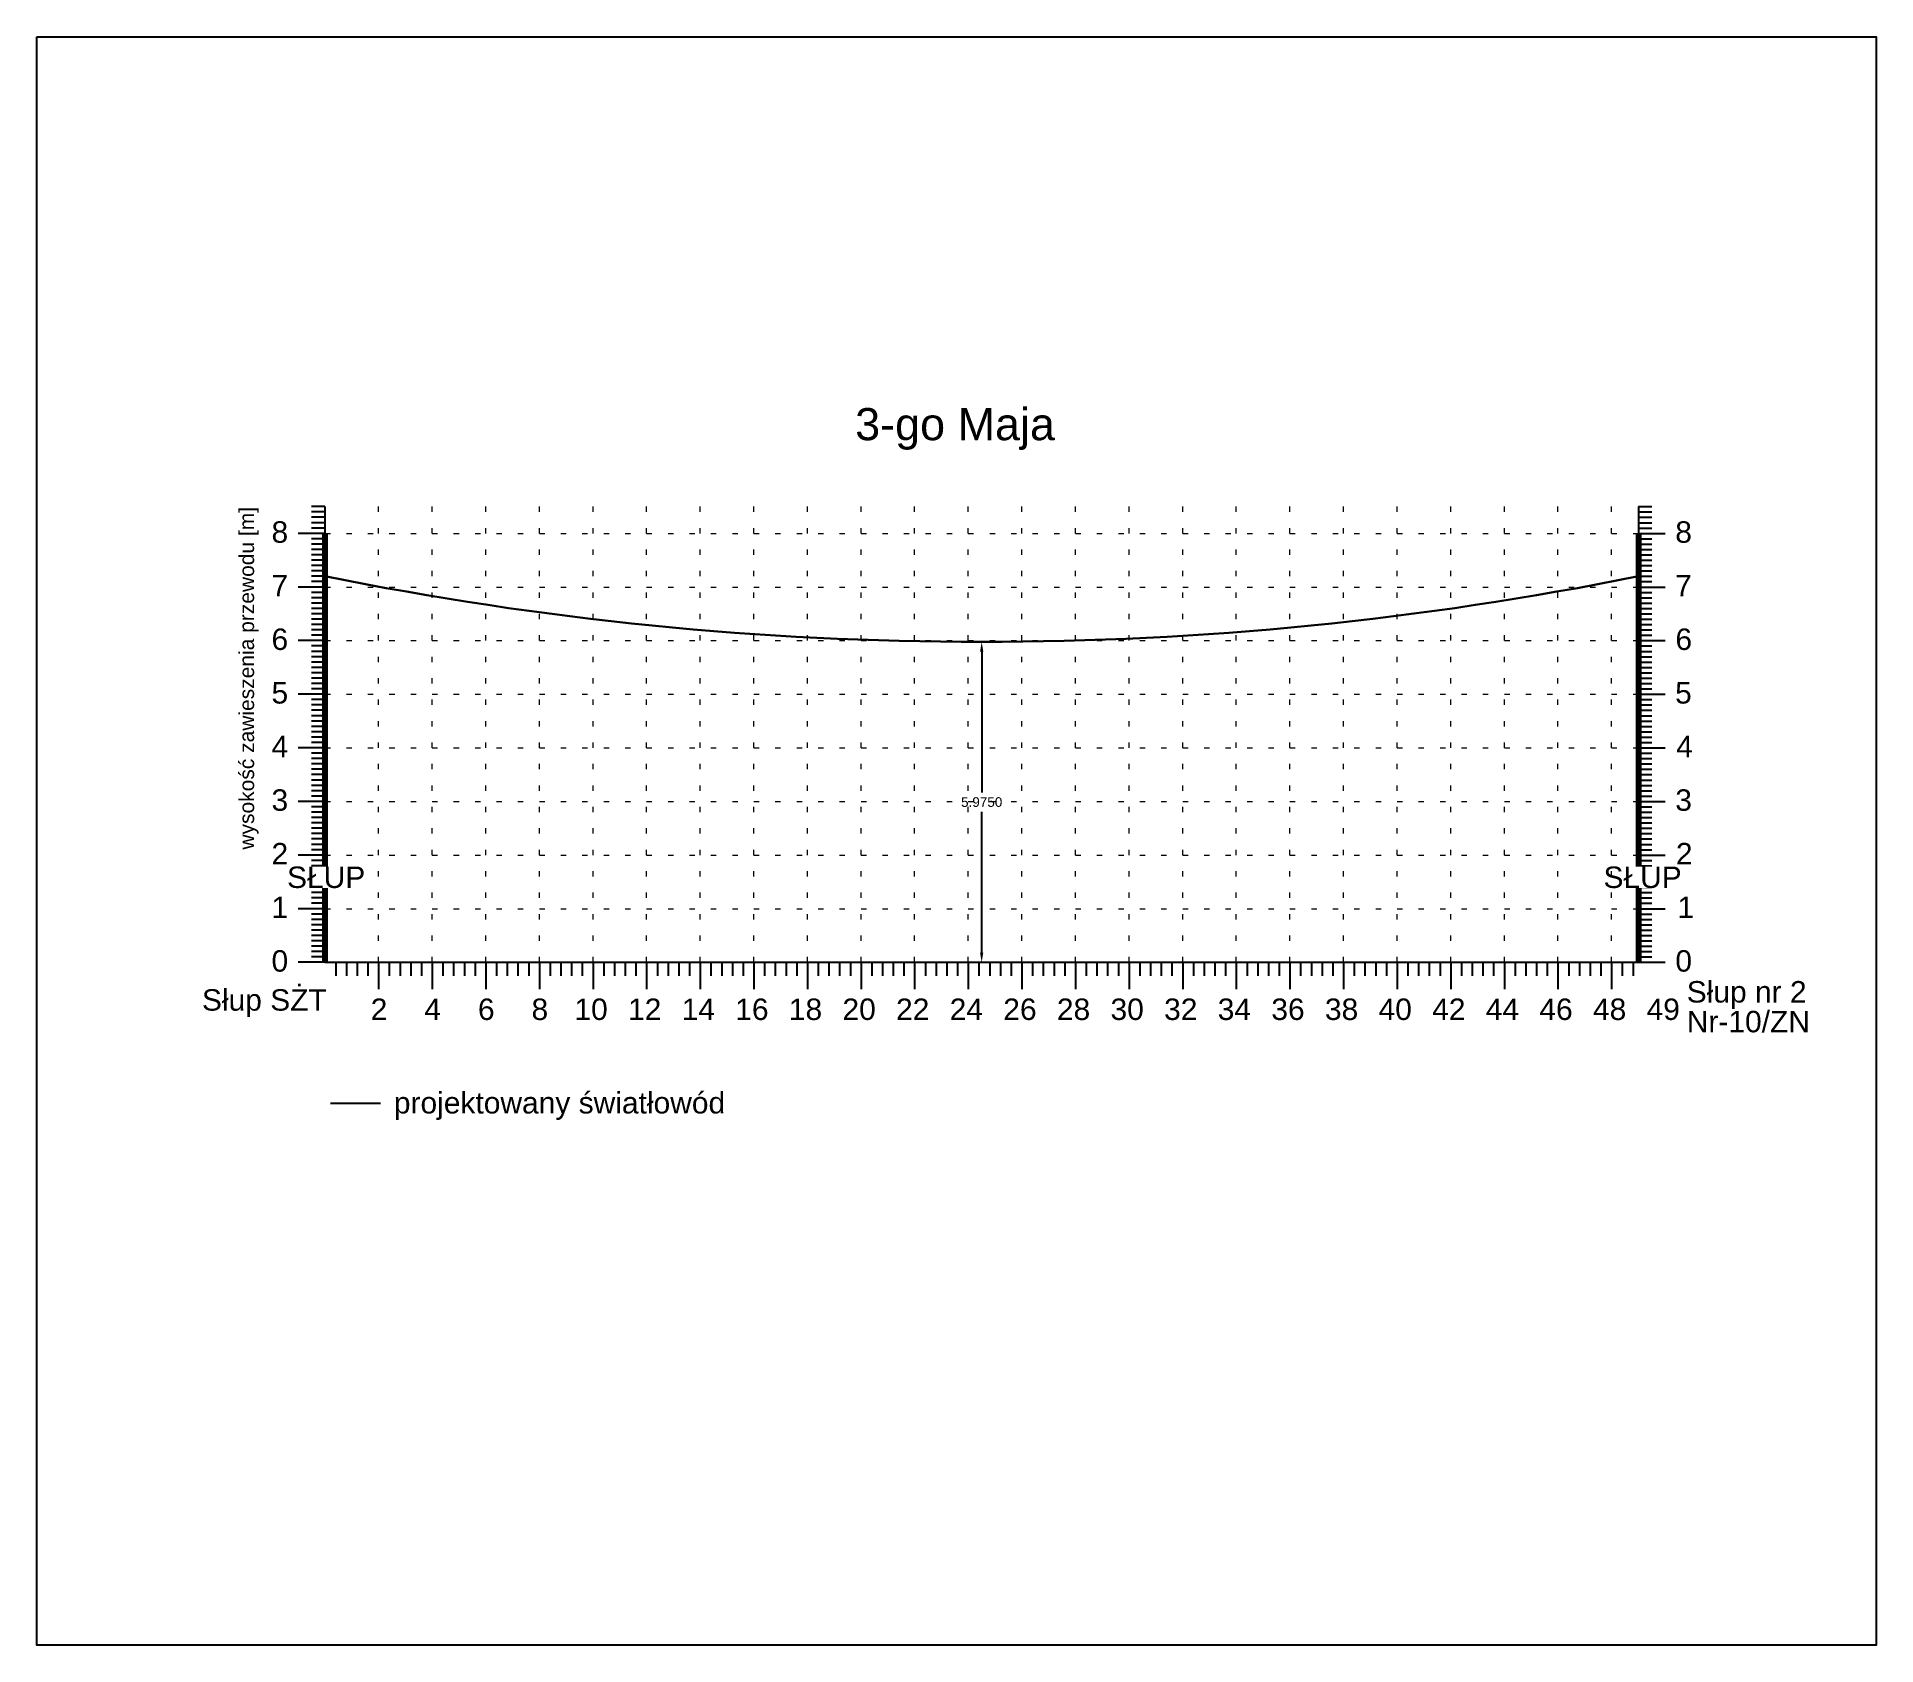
# Model space of a CAD drawing. Header units: metres. Extents: x -155 to 1812, y 681 to 886.
# Drawn here: x 1134.54 to 1168.86, y 710.52 to 740.52 of the extents above; entities that cross this region are included whole.
import ezdxf

# ---------------------------------------------------------------- set-up
doc = ezdxf.new("R2010")
doc.units = ezdxf.units.M
doc.header["$MEASUREMENT"] = 0
doc.linetypes.add('ACAD_ISO07W100', pattern=[3, 0, -3])
doc.styles.get("Standard").update_dxf_attribs({"font": 'arial.ttf'})
doc.dimstyles.get("Standard").update_dxf_attribs({"dimtxt": 0.18, "dimasz": 0.18, "dimexe": 0.18, "dimexo": 0.0625, "dimgap": 0.09, "dimtad": 0, "dimtih": 1, "dimtoh": 1, "dimdec": 4, "dimzin": 0, "dimdsep": 46, "dimtxsty": 'Standard', "dimcen": 0.09, "dimadec": 0, "dimazin": 0, "dimtfac": 1, "dimtdec": 4, "dimtofl": 0, "dimtmove": 0, "dimatfit": 3, "dimfxl": 1, "dimtolj": 1, "dimtzin": 0, "dimarcsym": 0})

msp = doc.modelspace()

# ---------------------------------------------------------------- texts
for s, height, p in [('3-go Maja', 0.6, (1149.80864, 732.99736)), ('8', 0.4, (1138.92144, 731.08515)), ('8', 0.4, (1165.10709, 731.08515)), ('7', 0.4, (1138.92144, 730.08515)), ('7', 0.4, (1165.10409, 730.08515)), ('6', 0.4, (1138.92144, 729.08515)), ('6', 0.4, (1165.10982, 729.08515)), ('5', 0.4, (1138.92144, 728.08515)), ('5', 0.4, (1165.10436, 728.08515)), ('4', 0.4, (1138.92144, 727.08515)), ('4', 0.4, (1165.1251, 727.08515)), ('3', 0.4, (1138.92144, 726.08515)), ('3', 0.4, (1165.10709, 726.08515)), ('2', 0.4, (1138.92144, 725.08515)), ('2', 0.4, (1165.11828, 725.08515)), ('1', 0.4, (1138.92144, 724.08515)), ('1', 0.4, (1165.14693, 724.08515)), ('0', 0.4, (1138.92144, 723.08515)), ('0', 0.4, (1165.10873, 723.08515)), ('Słup SŻT', 0.4, (1137.62345, 722.35733)), ('Słup nr 2', 0.4, (1165.32068, 722.50877)), ('2', 0.4, (1140.77189, 722.18357)), ('4', 0.4, (1141.77189, 722.18357)), ('6', 0.4, (1142.77189, 722.18357)), ('8', 0.4, (1143.77189, 722.18357)), ('10', 0.4, (1144.57189, 722.18357)), ('12', 0.4, (1145.57189, 722.18357)), ('14', 0.4, (1146.57189, 722.18357)), ('16', 0.4, (1147.57189, 722.18357)), ('18', 0.4, (1148.57189, 722.18357)), ('20', 0.4, (1149.57189, 722.18357)), ('22', 0.4, (1150.57189, 722.18357)), ('24', 0.4, (1151.57189, 722.18357)), ('26', 0.4, (1152.57189, 722.18357)), ('28', 0.4, (1153.57189, 722.18357)), ('30', 0.4, (1154.57189, 722.18357)), ('32', 0.4, (1155.57189, 722.18357)), ('34', 0.4, (1156.57189, 722.18357)), ('36', 0.4, (1157.57189, 722.18357)), ('38', 0.4, (1158.57189, 722.18357)), ('40', 0.4, (1159.57189, 722.18357)), ('42', 0.4, (1160.57189, 722.18357)), ('44', 0.4, (1161.57189, 722.18357)), ('46', 0.4, (1162.57189, 722.18357)), ('48', 0.4, (1163.57189, 722.18357)), ('49', 0.4, (1164.57189, 722.18357)), ('Nr-10/ZN', 0.4, (1165.3223, 721.95382)), ('projektowany światłowód', 0.4, (1141.2036, 720.43926))]:
    msp.add_text(s, height=height).set_placement(p)

# ---------------------------------------------------------------- blocks, each defined once
blk = doc.blocks.new('*D305')
at = {"color": 0, "lineweight": -2}
for p, q in [((1152.106, 729.234), (1151.989, 729.234)), ((1152.169, 729.054), (1152.169, 726.429)), ((1152.169, 723.439), (1152.169, 726.065)), ((1142.581, 723.259), (1152.349, 723.259))]:
    blk.add_line(p, q, dxfattribs=at)
at = {"color": 0}
for points in [[(1152.199, 729.054), (1152.139, 729.054), (1152.169, 729.234)], [(1152.139, 723.439), (1152.199, 723.439), (1152.169, 723.259)]]:
    blk.add_solid(points, dxfattribs=at)
at = {"layer": 'Defpoints', "color": 0}
for p in [(1152.169, 729.234), (1142.519, 723.259), (1152.169, 723.259)]:
    blk.add_point(p, dxfattribs=at)
at = {"color": 0, "lineweight": 25, "insert": (1152.169, 726.247), "char_height": 0.18, "attachment_point": 5}
blk.add_mtext('\\A1;5.9750', dxfattribs=at)

# ---------------------------------------------------------------- dimensions: what is measured, and where the dimension line sits
at = {"lineweight": 25}
dim = msp.add_linear_dim(base=(1152.1687, 723.25924), p1=(1152.1687, 729.23424), p2=(1142.5187, 723.25924), angle=90, dimstyle='Standard', dxfattribs=at)
dim.commit()
dim.dimension.update_dxf_attribs({"geometry": '*D305', "text_midpoint": (1152.1687, 726.24674)})

# ---------------------------------------------------------------- linework, layer by layer
for p, q in [((1139.9187, 731.75924), (1139.6687, 731.75924)), ((1139.9187, 731.65924), (1139.6687, 731.65924)), ((1139.9187, 731.55924), (1139.6687, 731.55924)), ((1139.9187, 731.75924), (1139.9187, 723.25924)), ((1164.4187, 731.75924), (1164.4187, 723.25924)), ((1164.4187, 731.75924), (1164.6687, 731.75924)), ((1164.4187, 731.65924), (1164.6687, 731.65924)), ((1164.4187, 731.55924), (1164.6687, 731.55924)), ((1139.9187, 731.25924), (1139.4187, 731.25924)), ((1139.9187, 731.25924), (1139.4187, 731.25924)), ((1139.9187, 731.45924), (1139.6687, 731.45924)), ((1139.9187, 731.35924), (1139.6687, 731.35924)), ((1164.4187, 731.45924), (1164.6687, 731.45924)), ((1164.4187, 731.35924), (1164.6687, 731.35924)), ((1164.4187, 731.25924), (1164.9187, 731.25924)), ((1164.4187, 731.25924), (1164.9187, 731.25924)), ((1139.9187, 731.15924), (1139.6687, 731.15924)), ((1139.9187, 731.05924), (1139.6687, 731.05924)), ((1139.9187, 730.95924), (1139.6687, 730.95924)), ((1164.4187, 731.15924), (1164.6687, 731.15924)), ((1164.4187, 731.05924), (1164.6687, 731.05924)), ((1164.4187, 730.95924), (1164.6687, 730.95924)), ((1139.9187, 730.85924), (1139.6687, 730.85924)), ((1139.9187, 730.75924), (1139.6687, 730.75924)), ((1139.9187, 730.65924), (1139.6687, 730.65924)), ((1139.9187, 730.55924), (1139.6687, 730.55924)), ((1164.4187, 730.85924), (1164.6687, 730.85924)), ((1164.4187, 730.75924), (1164.6687, 730.75924)), ((1164.4187, 730.65924), (1164.6687, 730.65924)), ((1164.4187, 730.55924), (1164.6687, 730.55924)), ((1139.9187, 730.25924), (1139.4187, 730.25924)), ((1139.9187, 730.25924), (1139.4187, 730.25924)), ((1139.9187, 730.45924), (1139.6687, 730.45924)), ((1139.9187, 730.35924), (1139.6687, 730.35924)), ((1164.4187, 730.45924), (1164.6687, 730.45924)), ((1164.4187, 730.35924), (1164.6687, 730.35924)), ((1164.4187, 730.25924), (1164.9187, 730.25924)), ((1164.4187, 730.25924), (1164.9187, 730.25924)), ((1139.9187, 730.15924), (1139.6687, 730.15924)), ((1139.9187, 730.05924), (1139.6687, 730.05924)), ((1139.9187, 729.95924), (1139.6687, 729.95924)), ((1139.9187, 729.85924), (1139.6687, 729.85924)), ((1164.4187, 730.15924), (1164.6687, 730.15924)), ((1164.4187, 730.05924), (1164.6687, 730.05924)), ((1164.4187, 729.95924), (1164.6687, 729.95924)), ((1164.4187, 729.85924), (1164.6687, 729.85924)), ((1139.9187, 729.75924), (1139.6687, 729.75924)), ((1139.9187, 729.65924), (1139.6687, 729.65924)), ((1139.9187, 729.55924), (1139.6687, 729.55924)), ((1164.4187, 729.75924), (1164.6687, 729.75924)), ((1164.4187, 729.65924), (1164.6687, 729.65924)), ((1164.4187, 729.55924), (1164.6687, 729.55924)), ((1139.9187, 729.25924), (1139.4187, 729.25924)), ((1139.9187, 729.25924), (1139.4187, 729.25924)), ((1139.9187, 729.45924), (1139.6687, 729.45924)), ((1139.9187, 729.35924), (1139.6687, 729.35924)), ((1139.9187, 729.15924), (1139.6687, 729.15924)), ((1164.4187, 729.45924), (1164.6687, 729.45924)), ((1164.4187, 729.35924), (1164.6687, 729.35924)), ((1164.4187, 729.25924), (1164.9187, 729.25924)), ((1164.4187, 729.25924), (1164.9187, 729.25924)), ((1164.4187, 729.15924), (1164.6687, 729.15924)), ((1139.9187, 729.05924), (1139.6687, 729.05924)), ((1139.9187, 728.95924), (1139.6687, 728.95924)), ((1139.9187, 728.85924), (1139.6687, 728.85924)), ((1164.4187, 729.05924), (1164.6687, 729.05924)), ((1164.4187, 728.95924), (1164.6687, 728.95924)), ((1164.4187, 728.85924), (1164.6687, 728.85924)), ((1139.9187, 728.75924), (1139.6687, 728.75924)), ((1139.9187, 728.65924), (1139.6687, 728.65924)), ((1139.9187, 728.55924), (1139.6687, 728.55924)), ((1164.4187, 728.75924), (1164.6687, 728.75924)), ((1164.4187, 728.65924), (1164.6687, 728.65924)), ((1164.4187, 728.55924), (1164.6687, 728.55924)), ((1139.9187, 728.25924), (1139.4187, 728.25924)), ((1139.9187, 728.25924), (1139.4187, 728.25924)), ((1139.9187, 728.45924), (1139.6687, 728.45924)), ((1139.9187, 728.35924), (1139.6687, 728.35924)), ((1139.9187, 728.15924), (1139.6687, 728.15924)), ((1164.4187, 728.45924), (1164.6687, 728.45924)), ((1164.4187, 728.35924), (1164.6687, 728.35924)), ((1164.4187, 728.25924), (1164.9187, 728.25924)), ((1164.4187, 728.25924), (1164.9187, 728.25924)), ((1164.4187, 728.15924), (1164.6687, 728.15924)), ((1139.9187, 728.05924), (1139.6687, 728.05924)), ((1139.9187, 727.95924), (1139.6687, 727.95924)), ((1139.9187, 727.85924), (1139.6687, 727.85924)), ((1164.4187, 728.05924), (1164.6687, 728.05924)), ((1164.4187, 727.95924), (1164.6687, 727.95924)), ((1164.4187, 727.85924), (1164.6687, 727.85924)), ((1139.9187, 727.75924), (1139.6687, 727.75924)), ((1139.9187, 727.65924), (1139.6687, 727.65924)), ((1139.9187, 727.55924), (1139.6687, 727.55924)), ((1139.9187, 727.45924), (1139.6687, 727.45924)), ((1164.4187, 727.75924), (1164.6687, 727.75924)), ((1164.4187, 727.65924), (1164.6687, 727.65924)), ((1164.4187, 727.55924), (1164.6687, 727.55924)), ((1164.4187, 727.45924), (1164.6687, 727.45924)), ((1139.9187, 727.25924), (1139.4187, 727.25924)), ((1139.9187, 727.25924), (1139.4187, 727.25924)), ((1139.9187, 727.35924), (1139.6687, 727.35924)), ((1139.9187, 727.15924), (1139.6687, 727.15924)), ((1164.4187, 727.35924), (1164.6687, 727.35924)), ((1164.4187, 727.25924), (1164.9187, 727.25924)), ((1164.4187, 727.25924), (1164.9187, 727.25924)), ((1164.4187, 727.15924), (1164.6687, 727.15924)), ((1139.9187, 727.05924), (1139.6687, 727.05924)), ((1139.9187, 726.95924), (1139.6687, 726.95924)), ((1139.9187, 726.85924), (1139.6687, 726.85924)), ((1139.9187, 726.75924), (1139.6687, 726.75924)), ((1164.4187, 727.05924), (1164.6687, 727.05924)), ((1164.4187, 726.95924), (1164.6687, 726.95924)), ((1164.4187, 726.85924), (1164.6687, 726.85924)), ((1164.4187, 726.75924), (1164.6687, 726.75924)), ((1139.9187, 726.65924), (1139.6687, 726.65924)), ((1139.9187, 726.55924), (1139.6687, 726.55924)), ((1139.9187, 726.45924), (1139.6687, 726.45924)), ((1164.4187, 726.65924), (1164.6687, 726.65924)), ((1164.4187, 726.55924), (1164.6687, 726.55924)), ((1164.4187, 726.45924), (1164.6687, 726.45924)), ((1139.9187, 726.25924), (1139.4187, 726.25924)), ((1139.9187, 726.25924), (1139.4187, 726.25924)), ((1139.9187, 726.35924), (1139.6687, 726.35924)), ((1139.9187, 726.15924), (1139.6687, 726.15924)), ((1139.9187, 726.05924), (1139.6687, 726.05924)), ((1164.4187, 726.35924), (1164.6687, 726.35924)), ((1164.4187, 726.25924), (1164.9187, 726.25924)), ((1164.4187, 726.25924), (1164.9187, 726.25924)), ((1164.4187, 726.15924), (1164.6687, 726.15924)), ((1164.4187, 726.05924), (1164.6687, 726.05924)), ((1139.9187, 725.95924), (1139.6687, 725.95924)), ((1139.9187, 725.85924), (1139.6687, 725.85924)), ((1139.9187, 725.75924), (1139.6687, 725.75924)), ((1164.4187, 725.95924), (1164.6687, 725.95924)), ((1164.4187, 725.85924), (1164.6687, 725.85924)), ((1164.4187, 725.75924), (1164.6687, 725.75924)), ((1139.9187, 725.65924), (1139.6687, 725.65924)), ((1139.9187, 725.55924), (1139.6687, 725.55924)), ((1139.9187, 725.45924), (1139.6687, 725.45924)), ((1164.4187, 725.65924), (1164.6687, 725.65924)), ((1164.4187, 725.55924), (1164.6687, 725.55924)), ((1164.4187, 725.45924), (1164.6687, 725.45924)), ((1139.9187, 725.25924), (1139.4187, 725.25924)), ((1139.9187, 725.25924), (1139.4187, 725.25924)), ((1139.9187, 725.35924), (1139.6687, 725.35924)), ((1139.9187, 725.15924), (1139.6687, 725.15924)), ((1139.9187, 725.05924), (1139.6687, 725.05924)), ((1164.4187, 725.35924), (1164.6687, 725.35924)), ((1164.4187, 725.25924), (1164.9187, 725.25924)), ((1164.4187, 725.25924), (1164.9187, 725.25924)), ((1164.4187, 725.15924), (1164.6687, 725.15924)), ((1164.4187, 725.05924), (1164.6687, 725.05924)), ((1139.9187, 724.95924), (1139.6687, 724.95924)), ((1139.9187, 724.85924), (1139.6687, 724.85924)), ((1139.9187, 724.75924), (1139.6687, 724.75924)), ((1164.4187, 724.95924), (1164.6687, 724.95924)), ((1164.4187, 724.85924), (1164.6687, 724.85924)), ((1164.4187, 724.75924), (1164.6687, 724.75924)), ((1139.9187, 724.65924), (1139.6687, 724.65924)), ((1139.9187, 724.55924), (1139.6687, 724.55924)), ((1139.9187, 724.45924), (1139.6687, 724.45924)), ((1139.9187, 724.35924), (1139.6687, 724.35924)), ((1164.4187, 724.65924), (1164.6687, 724.65924)), ((1164.4187, 724.55924), (1164.6687, 724.55924)), ((1164.4187, 724.45924), (1164.6687, 724.45924)), ((1164.4187, 724.35924), (1164.6687, 724.35924)), ((1139.9187, 724.25924), (1139.4187, 724.25924)), ((1139.9187, 724.25924), (1139.4187, 724.25924)), ((1139.9187, 724.15924), (1139.6687, 724.15924)), ((1139.9187, 724.05924), (1139.6687, 724.05924)), ((1164.4187, 724.25924), (1164.9187, 724.25924)), ((1164.4187, 724.25924), (1164.9187, 724.25924)), ((1164.4187, 724.15924), (1164.6687, 724.15924)), ((1164.4187, 724.05924), (1164.6687, 724.05924)), ((1139.9187, 723.95924), (1139.6687, 723.95924)), ((1139.9187, 723.85924), (1139.6687, 723.85924)), ((1139.9187, 723.75924), (1139.6687, 723.75924)), ((1139.9187, 723.65924), (1139.6687, 723.65924)), ((1164.4187, 723.95924), (1164.6687, 723.95924)), ((1164.4187, 723.85924), (1164.6687, 723.85924)), ((1164.4187, 723.75924), (1164.6687, 723.75924)), ((1164.4187, 723.65924), (1164.6687, 723.65924)), ((1139.9187, 723.55924), (1139.6687, 723.55924)), ((1139.9187, 723.45924), (1139.6687, 723.45924)), ((1139.9187, 723.35924), (1139.6687, 723.35924)), ((1164.4187, 723.55924), (1164.6687, 723.55924)), ((1164.4187, 723.45924), (1164.6687, 723.45924)), ((1164.4187, 723.35924), (1164.6687, 723.35924)), ((1139.9187, 723.25924), (1139.4187, 723.25924)), ((1139.9187, 723.25924), (1139.6687, 723.25924)), ((1139.9187, 723.25924), (1164.4187, 723.25924)), ((1140.1187, 723.25924), (1140.1187, 723.00924)), ((1140.3187, 723.25924), (1140.3187, 723.00924)), ((1140.5187, 723.25924), (1140.5187, 723.00924)), ((1140.7187, 723.25924), (1140.7187, 723.00924)), ((1140.9187, 723.25924), (1140.9187, 722.75924)), ((1141.1187, 723.25924), (1141.1187, 723.00924)), ((1141.3187, 723.25924), (1141.3187, 723.00924)), ((1141.5187, 723.25924), (1141.5187, 723.00924)), ((1141.7187, 723.25924), (1141.7187, 723.00924)), ((1141.9187, 723.25924), (1141.9187, 722.75924)), ((1142.1187, 723.25924), (1142.1187, 723.00924)), ((1142.3187, 723.25924), (1142.3187, 723.00924)), ((1142.5187, 723.25924), (1142.5187, 723.00924)), ((1142.7187, 723.25924), (1142.7187, 723.00924)), ((1142.9187, 723.25924), (1142.9187, 722.75924)), ((1143.1187, 723.25924), (1143.1187, 723.00924)), ((1143.3187, 723.25924), (1143.3187, 723.00924)), ((1143.5187, 723.25924), (1143.5187, 723.00924)), ((1143.7187, 723.25924), (1143.7187, 723.00924)), ((1143.9187, 723.25924), (1143.9187, 722.75924)), ((1144.1187, 723.25924), (1144.1187, 723.00924)), ((1144.3187, 723.25924), (1144.3187, 723.00924)), ((1144.5187, 723.25924), (1144.5187, 723.00924)), ((1144.7187, 723.25924), (1144.7187, 723.00924)), ((1144.9187, 723.25924), (1144.9187, 722.75924)), ((1145.1187, 723.25924), (1145.1187, 723.00924)), ((1145.3187, 723.25924), (1145.3187, 723.00924)), ((1145.5187, 723.25924), (1145.5187, 723.00924)), ((1145.7187, 723.25924), (1145.7187, 723.00924)), ((1145.9187, 723.25924), (1145.9187, 722.75924)), ((1146.1187, 723.25924), (1146.1187, 723.00924)), ((1146.3187, 723.25924), (1146.3187, 723.00924)), ((1146.5187, 723.25924), (1146.5187, 723.00924)), ((1146.7187, 723.25924), (1146.7187, 723.00924)), ((1146.9187, 723.25924), (1146.9187, 722.75924)), ((1147.1187, 723.25924), (1147.1187, 723.00924)), ((1147.3187, 723.25924), (1147.3187, 723.00924)), ((1147.5187, 723.25924), (1147.5187, 723.00924)), ((1147.7187, 723.25924), (1147.7187, 723.00924)), ((1147.9187, 723.25924), (1147.9187, 722.75924)), ((1148.1187, 723.25924), (1148.1187, 723.00924)), ((1148.3187, 723.25924), (1148.3187, 723.00924)), ((1148.5187, 723.25924), (1148.5187, 723.00924)), ((1148.7187, 723.25924), (1148.7187, 723.00924)), ((1148.9187, 723.25924), (1148.9187, 722.75924)), ((1149.1187, 723.25924), (1149.1187, 723.00924)), ((1149.3187, 723.25924), (1149.3187, 723.00924)), ((1149.5187, 723.25924), (1149.5187, 723.00924)), ((1149.7187, 723.25924), (1149.7187, 723.00924)), ((1149.9187, 723.25924), (1149.9187, 722.75924)), ((1150.1187, 723.25924), (1150.1187, 723.00924)), ((1150.3187, 723.25924), (1150.3187, 723.00924)), ((1150.5187, 723.25924), (1150.5187, 723.00924)), ((1150.7187, 723.25924), (1150.7187, 723.00924)), ((1150.9187, 723.25924), (1150.9187, 722.75924)), ((1151.1187, 723.25924), (1151.1187, 723.00924)), ((1151.3187, 723.25924), (1151.3187, 723.00924)), ((1151.5187, 723.25924), (1151.5187, 723.00924)), ((1151.7187, 723.25924), (1151.7187, 723.00924)), ((1151.9187, 723.25924), (1151.9187, 722.75924)), ((1152.1187, 723.25924), (1152.1187, 723.00924)), ((1152.3187, 723.25924), (1152.3187, 723.00924)), ((1152.5187, 723.25924), (1152.5187, 723.00924)), ((1152.7187, 723.25924), (1152.7187, 723.00924)), ((1152.9187, 723.25924), (1152.9187, 722.75924)), ((1153.1187, 723.25924), (1153.1187, 723.00924)), ((1153.3187, 723.25924), (1153.3187, 723.00924)), ((1153.5187, 723.25924), (1153.5187, 723.00924)), ((1153.7187, 723.25924), (1153.7187, 723.00924)), ((1153.9187, 723.25924), (1153.9187, 722.75924)), ((1154.1187, 723.25924), (1154.1187, 723.00924)), ((1154.3187, 723.25924), (1154.3187, 723.00924)), ((1154.5187, 723.25924), (1154.5187, 723.00924)), ((1154.7187, 723.25924), (1154.7187, 723.00924)), ((1154.9187, 723.25924), (1154.9187, 722.75924)), ((1155.1187, 723.25924), (1155.1187, 723.00924)), ((1155.3187, 723.25924), (1155.3187, 723.00924)), ((1155.5187, 723.25924), (1155.5187, 723.00924)), ((1155.7187, 723.25924), (1155.7187, 723.00924)), ((1155.9187, 723.25924), (1155.9187, 722.75924)), ((1156.1187, 723.25924), (1156.1187, 723.00924)), ((1156.3187, 723.25924), (1156.3187, 723.00924)), ((1156.5187, 723.25924), (1156.5187, 723.00924)), ((1156.7187, 723.25924), (1156.7187, 723.00924)), ((1156.9187, 723.25924), (1156.9187, 722.75924)), ((1157.1187, 723.25924), (1157.1187, 723.00924)), ((1157.3187, 723.25924), (1157.3187, 723.00924)), ((1157.5187, 723.25924), (1157.5187, 723.00924)), ((1157.7187, 723.25924), (1157.7187, 723.00924)), ((1157.9187, 723.25924), (1157.9187, 722.75924)), ((1158.1187, 723.25924), (1158.1187, 723.00924)), ((1158.3187, 723.25924), (1158.3187, 723.00924)), ((1158.5187, 723.25924), (1158.5187, 723.00924)), ((1158.7187, 723.25924), (1158.7187, 723.00924)), ((1158.9187, 723.25924), (1158.9187, 722.75924)), ((1158.9187, 723.25924), (1158.9187, 722.75924)), ((1159.1187, 723.25924), (1159.1187, 723.00924)), ((1159.3187, 723.25924), (1159.3187, 723.00924)), ((1159.5187, 723.25924), (1159.5187, 723.00924)), ((1159.7187, 723.25924), (1159.7187, 723.00924)), ((1159.9187, 723.25924), (1159.9187, 722.75924)), ((1159.9187, 723.25924), (1159.9187, 722.75924)), ((1160.1187, 723.25924), (1160.1187, 723.00924)), ((1160.3187, 723.25924), (1160.3187, 723.00924)), ((1160.5187, 723.25924), (1160.5187, 723.00924)), ((1160.7187, 723.25924), (1160.7187, 723.00924)), ((1160.9187, 723.25924), (1160.9187, 722.75924)), ((1160.9187, 723.25924), (1160.9187, 722.75924)), ((1161.1187, 723.25924), (1161.1187, 723.00924)), ((1161.3187, 723.25924), (1161.3187, 723.00924)), ((1161.5187, 723.25924), (1161.5187, 723.00924)), ((1161.7187, 723.25924), (1161.7187, 723.00924)), ((1161.9187, 723.25924), (1161.9187, 722.75924)), ((1161.9187, 723.25924), (1161.9187, 722.75924)), ((1162.1187, 723.25924), (1162.1187, 723.00924)), ((1162.3187, 723.25924), (1162.3187, 723.00924)), ((1162.5187, 723.25924), (1162.5187, 723.00924)), ((1162.7187, 723.25924), (1162.7187, 723.00924)), ((1162.9187, 723.25924), (1162.9187, 722.75924)), ((1162.9187, 723.25924), (1162.9187, 722.75924)), ((1163.1187, 723.25924), (1163.1187, 723.00924)), ((1163.3187, 723.25924), (1163.3187, 723.00924)), ((1163.5187, 723.25924), (1163.5187, 723.00924)), ((1163.7187, 723.25924), (1163.7187, 723.00924)), ((1163.9187, 723.25924), (1163.9187, 722.75924)), ((1163.9187, 723.25924), (1163.9187, 722.75924)), ((1164.1187, 723.25924), (1164.1187, 723.00924)), ((1164.3187, 723.25924), (1164.3187, 723.00924)), ((1164.4187, 723.25924), (1164.9187, 723.25924)), ((1164.4187, 723.25924), (1164.6687, 723.25924))]:
    msp.add_line(p, q)
at = {"linetype": 'ACAD_ISO07W100', "lineweight": 15, "ltscale": 0.1}
for p, q in [((1140.9187, 723.25924), (1140.9187, 731.75924)), ((1141.9187, 723.25924), (1141.9187, 731.75924)), ((1142.9187, 723.25924), (1142.9187, 731.75924)), ((1143.9187, 723.25924), (1143.9187, 731.75924)), ((1144.9187, 723.25924), (1144.9187, 731.75924)), ((1145.9187, 723.25924), (1145.9187, 731.75924)), ((1146.9187, 723.25924), (1146.9187, 731.75924)), ((1147.9187, 723.25924), (1147.9187, 731.75924)), ((1148.9187, 723.25924), (1148.9187, 731.75924)), ((1149.9187, 723.25924), (1149.9187, 731.75924)), ((1150.9187, 723.25924), (1150.9187, 731.75924)), ((1151.9187, 723.25924), (1151.9187, 731.75924)), ((1152.9187, 723.25924), (1152.9187, 731.75924)), ((1153.9187, 723.25924), (1153.9187, 731.75924)), ((1154.9187, 723.25924), (1154.9187, 731.75924)), ((1155.9187, 723.25924), (1155.9187, 731.75924)), ((1156.9187, 723.25924), (1156.9187, 731.75924)), ((1157.9187, 723.25924), (1157.9187, 731.75924)), ((1158.9187, 723.25924), (1158.9187, 731.75924)), ((1159.9187, 723.25924), (1159.9187, 731.75924)), ((1160.9187, 723.25924), (1160.9187, 731.75924)), ((1161.9187, 723.25924), (1161.9187, 731.75924)), ((1162.9187, 723.25924), (1162.9187, 731.75924)), ((1164.4187, 723.25924), (1164.4187, 731.75924)), ((1139.9187, 731.25924), (1164.4187, 731.25924)), ((1139.9187, 730.25924), (1164.4187, 730.25924)), ((1139.9187, 729.25924), (1164.4187, 729.25924)), ((1139.9187, 728.25924), (1164.4187, 728.25924)), ((1139.9187, 727.25924), (1164.4187, 727.25924)), ((1139.9187, 726.25924), (1164.4187, 726.25924)), ((1139.9187, 725.25924), (1164.4187, 725.25924)), ((1139.9187, 724.25924), (1164.4187, 724.25924))]:
    msp.add_line(p, q, dxfattribs=at)
at = {"lineweight": 100}
for p, q in [((1139.9187, 731.25924), (1139.9187, 723.25924)), ((1164.4187, 731.25924), (1164.4187, 723.25924))]:
    msp.add_line(p, q, dxfattribs=at)
at = {"color": 3, "lineweight": 25}
msp.add_line((1140.02425, 720.62903), (1140.95484, 720.62903), dxfattribs=at)
at = {"lineweight": 25}
for points in [[(1134.54271, 740.52182), (1168.85544, 740.52182), (1168.85544, 710.52182), (1134.54271, 710.52182), (1134.54271, 740.52182)], [(1163.9187, 723.25924), (1164.4187, 723.25924)]]:
    msp.add_lwpolyline(points, dxfattribs=at)
at = {"color": 3, "lineweight": 30}
msp.add_arc((1152.1687, 791.15713), 61.92169, 258.5898778, 281.4101222, dxfattribs=at)

msp.set_redraw_order([(e.dxf.handle, doc.entitydb.next_handle()) for e in msp.query("TEXT MTEXT ATTDEF DIMENSION ARC_DIMENSION")])  # texts and dimensions are drawn at this point

# ---------------------------------------------------------------- next in the draw order: texts
at = {"lineweight": 18, "insert": (1138.31593, 725.36135), "char_height": 0.28, "attachment_point": 1, "rotation": 90, "bg_fill": 3, "box_fill_scale": 1, "bg_fill_color": 256, "bg_fill_transparency": 0}
msp.add_mtext_dynamic_manual_height_columns('wysokość zawieszenia przewodu [m]', width=9.2804774, gutter_width=2, heights=[-0.36385], dxfattribs=at)
at = {"lineweight": 18, "char_height": 0.4, "attachment_point": 1, "bg_fill": 3, "box_fill_scale": 1, "bg_fill_color": 256, "bg_fill_transparency": 0}
for insert in [(1139.2106, 725.04545), (1163.76777, 725.04545)]:
    msp.add_mtext_dynamic_manual_height_columns('SŁUP', width=1.5368437, gutter_width=2, heights=[-0.41364], dxfattribs=dict(at, insert=insert))

# ---------------------------------------------------------------- next in the draw order: linework, layer by layer
at = {"linetype": 'ACAD_ISO07W100', "lineweight": 15, "ltscale": 0.1}
msp.add_line((1163.9187, 723.25924), (1163.9187, 731.75924), dxfattribs=at)

doc.saveas('drawing.dxf')
